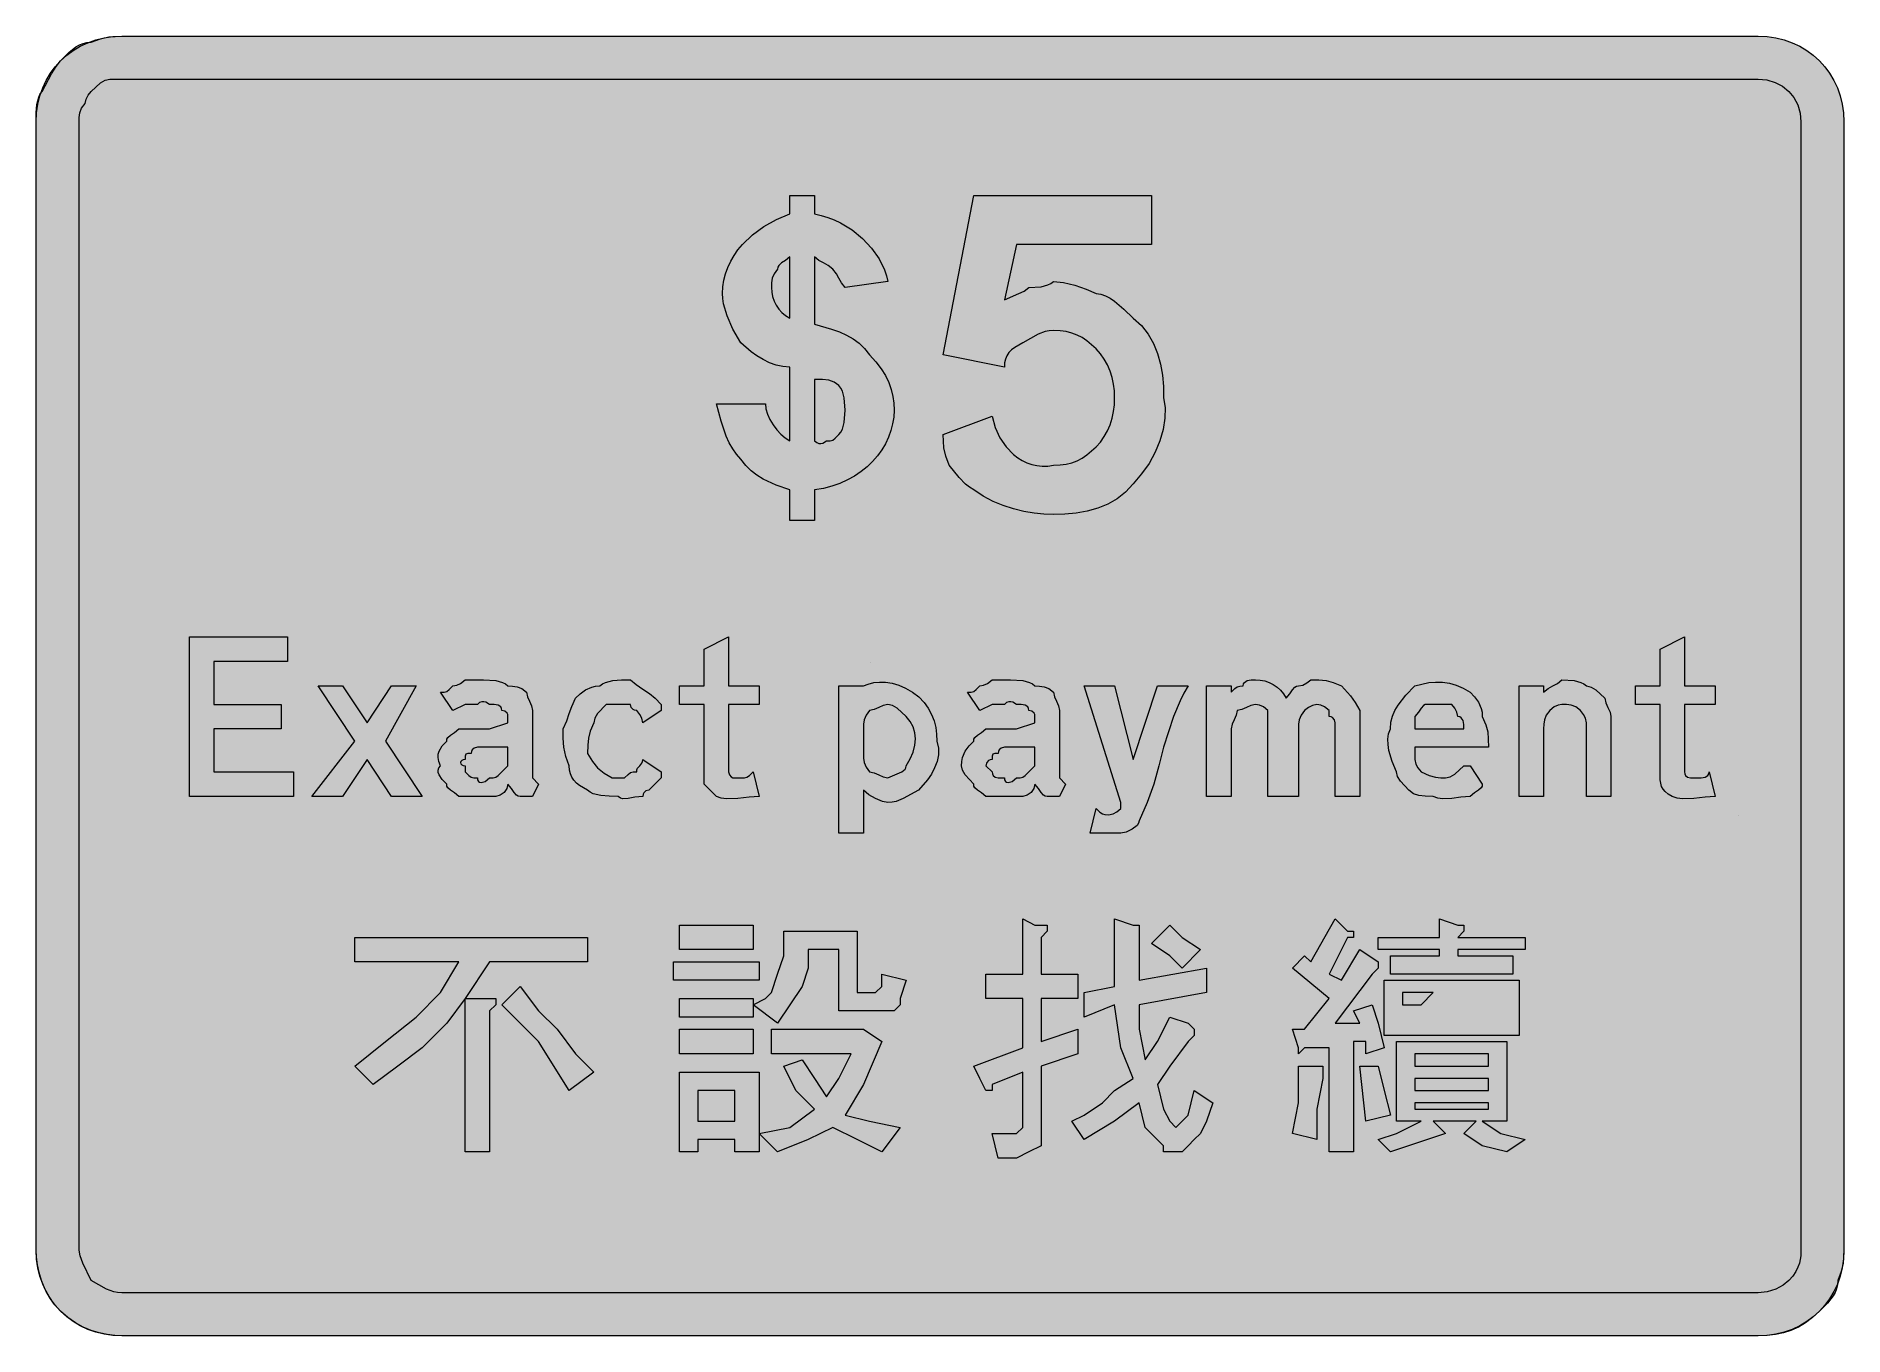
# Model space of a CAD drawing. Header units: metres. Extents: x 106 to 460, y 9 to 263.
import ezdxf

# ---------------------------------------------------------------- set-up
doc = ezdxf.new("R2010")
doc.units = ezdxf.units.M
for name, color, linetype, true_color in [('FILL_BLUE_0000FF', 7, 'Continuous', 0x0000ff), ('FILL_WHITE_FFFFFF', 7, 'Continuous', 0xffffff), ('STROKE_BLUE_0000FF', 7, 'Continuous', 0x0000ff), ('STROKE_WHITE_FFFFFF', 7, 'Continuous', 0xffffff)]:
    doc.layers.add(name, color=color, linetype=linetype, true_color=true_color)

msp = doc.modelspace()

# ---------------------------------------------------------------- hatches: boundary and pattern name
at = {"layer": 'FILL_BLUE_0000FF', "true_color": 0x0000ff}
h = msp.add_hatch(color=7, dxfattribs=at)
h.dxf.hatch_style = 1
h.paths.add_polyline_path([(444.81, 254.48), (446.41, 254), (447.84, 253.25), (449.07, 252.24), (450.08, 251.01), (450.83, 249.58), (451.31, 247.98), (451.47, 246.24), (451.47, 25.44), (451.43, 24.33), (451.17, 22.89), (450.88, 22.08), (450.46, 21.22), (449.86, 20.34), (449.07, 19.44), (447.96, 18.56), (446.52, 17.79), (444.85, 17.25), (443.07, 17.04), (122.67, 17.04), (121.82, 17.09), (121.06, 17.25), (119.67, 17.79), (116.67, 19.44), (115.02, 22.89), (114.48, 24.33), (114.27, 25.44), (114.27, 246.24), (114.29, 247.14), (114.42, 248.04), (114.78, 248.94), (115.47, 249.84), (115.66, 250.72), (116.07, 251.49), (116.67, 252.24), (118.47, 253.89), (119.37, 254.43), (120.27, 254.64), (122.67, 254.64), (443.07, 254.64), (444.81, 254.48)])
at = {"layer": 'FILL_WHITE_FFFFFF', "true_color": 0xffffff}
h = msp.add_hatch(color=7, dxfattribs=at)
h.dxf.hatch_style = 1
h.paths.add_polyline_path([(444.84, 262.96), (446.55, 262.71), (448.19, 262.31), (449.75, 261.76), (451.22, 261.08), (452.6, 260.26), (453.89, 259.31), (455.07, 258.24), (456.14, 257.06), (457.09, 255.77), (457.91, 254.39), (458.6, 252.92), (459.14, 251.36), (459.54, 249.72), (459.79, 248.01), (459.87, 246.24), (459.87, 25.44), (459.72, 22.89), (459.36, 21.22), (458.67, 19.44), (458.61, 18.59), (458.45, 17.83), (458.16, 17.12), (457.77, 16.44), (456.65, 15.05), (455.07, 13.44), (453.72, 12.2), (452.35, 11.17), (450.96, 10.34), (449.52, 9.69), (448.03, 9.21), (446.46, 8.88), (444.82, 8.7), (443.07, 8.64), (122.67, 8.64), (121.27, 8.7), (119.78, 8.88), (118.24, 9.21), (116.67, 9.69), (115.1, 10.34), (113.56, 11.17), (112.07, 12.2), (110.67, 13.44), (109.43, 14.84), (108.4, 16.33), (107.57, 17.87), (106.92, 19.44), (106.44, 21.01), (106.11, 22.55), (105.93, 24.04), (105.87, 25.44), (105.87, 246.24), (105.89, 248.02), (106.02, 249.69), (106.38, 251.13), (106.67, 251.74), (107.07, 252.24), (108.87, 255.69), (109.77, 257.13), (110.67, 258.24), (112.28, 259.82), (113.67, 260.94), (114.35, 261.33), (115.06, 261.62), (115.82, 261.78), (116.67, 261.84), (118.45, 262.53), (120.12, 262.89), (122.67, 263.04), (443.07, 263.04), (444.84, 262.96)])
h = msp.add_hatch(color=7, dxfattribs=at)
h.dxf.hatch_style = 1
h.paths.add_polyline_path([(249.56, 188.02), (250.17, 186.99), (250.9, 186.01), (251.71, 185.13), (252.57, 184.4), (253.47, 183.84), (253.47, 198.24), (252.12, 198.35), (250.79, 198.65), (249.48, 199.13), (248.22, 199.74), (247.01, 200.47), (245.88, 201.28), (243.87, 203.04), (242.3, 205.72), (241.17, 208.29), (240.5, 210.63), (240.33, 211.69), (240.27, 212.64), (240.34, 213.98), (240.54, 215.28), (240.87, 216.55), (241.32, 217.78), (241.88, 218.97), (242.55, 220.11), (243.31, 221.2), (244.17, 222.24), (246.13, 224.15), (248.37, 225.8), (250.84, 227.18), (253.47, 228.24), (253.47, 231.84), (258.27, 231.84), (258.27, 228.24), (259.61, 227.96), (260.91, 227.57), (262.17, 227.09), (263.39, 226.52), (265.67, 225.12), (267.72, 223.44), (269.48, 221.54), (270.93, 219.47), (272, 217.28), (272.39, 216.16), (272.67, 215.04), (264.27, 213.84), (263.56, 214.74), (263.07, 215.64), (262.58, 216.54), (261.87, 217.44), (260.97, 218.15), (260.07, 218.64), (259.17, 219.13), (258.27, 219.84), (258.27, 206.64), (261.65, 205.7), (263.16, 205.16), (264.57, 204.54), (265.86, 203.8), (267.05, 202.93), (268.11, 201.88), (269.07, 200.64), (270.31, 199.29), (271.34, 197.94), (272.17, 196.59), (272.82, 195.24), (273.3, 193.89), (273.63, 192.54), (273.81, 191.19), (273.87, 189.84), (273.8, 188.49), (273.59, 187.15), (273.25, 185.83), (272.78, 184.53), (272.19, 183.27), (271.47, 182.06), (270.63, 180.89), (269.67, 179.79), (268.6, 178.76), (267.42, 177.8), (266.14, 176.94), (264.76, 176.17), (263.27, 175.51), (261.7, 174.96), (260.03, 174.53), (258.27, 174.24), (258.27, 168.24), (253.47, 168.24), (253.47, 174.24), (250.79, 175.18), (248.22, 176.34), (247.01, 177.08), (245.88, 177.95), (244.82, 179), (243.87, 180.24), (243.02, 181.2), (242.28, 182.27), (241.61, 183.45), (241.02, 184.74), (239.99, 187.67), (239.07, 191.04), (240.27, 191.04), (248.67, 191.04), (248.78, 190.09), (249.08, 189.07), (249.56, 188.02)])
h.paths.add_polyline_path([(251.82, 218.64), (251.28, 218.15), (251.12, 217.84), (251.07, 217.44), (250.38, 216.54), (250.02, 215.64), (249.89, 214.74), (249.87, 213.84), (249.93, 212.94), (250.1, 212.06), (250.38, 211.2), (250.77, 210.39), (251.28, 209.63), (251.9, 208.95), (252.63, 208.34), (253.47, 207.84), (253.47, 219.84), (252.59, 219.13), (251.82, 218.64)], flags=16)
h.paths.add_polyline_path([(258.72, 183.5), (259.15, 183.33), (259.56, 183.31), (259.92, 183.39), (260.67, 183.84), (261.38, 183.86), (261.87, 183.99), (262.36, 184.35), (263.07, 185.04), (263.47, 185.54), (263.76, 186.13), (264.12, 187.44), (264.27, 189.84), (264.12, 192.24), (263.76, 193.55), (263.47, 194.14), (263.07, 194.64), (262.15, 195.33), (261.12, 195.69), (259.86, 195.82), (258.27, 195.84), (258.27, 183.84), (258.72, 183.5)], flags=16)
h = msp.add_hatch(color=7, dxfattribs=at)
h.dxf.hatch_style = 1
h.paths.add_polyline_path([(293.68, 186.46), (294.61, 184.44), (295.81, 182.65), (297.27, 181.14), (298.09, 180.51), (298.95, 179.97), (299.87, 179.53), (300.83, 179.19), (301.84, 178.97), (302.88, 178.86), (303.96, 178.88), (305.07, 179.04), (306.37, 179.1), (307.56, 179.27), (308.68, 179.55), (309.72, 179.94), (310.71, 180.45), (311.65, 181.07), (313.47, 182.64), (314.31, 183.59), (315.05, 184.65), (315.66, 185.78), (316.17, 186.99), (316.56, 188.25), (316.84, 189.56), (317.01, 190.89), (317.07, 192.24), (317.01, 193.59), (316.84, 194.92), (316.56, 196.23), (316.17, 197.49), (315.66, 198.7), (315.05, 199.83), (314.31, 200.89), (313.47, 201.84), (311.65, 203.41), (310.71, 204.03), (309.72, 204.54), (308.68, 204.93), (307.56, 205.22), (306.37, 205.38), (305.07, 205.44), (304.22, 205.39), (303.46, 205.23), (302.07, 204.69), (299.07, 203.04), (297.5, 202.12), (296.88, 201.63), (296.37, 201.09), (295.98, 200.5), (295.7, 199.83), (295.53, 199.09), (295.47, 198.24), (283.47, 200.64), (289.47, 231.84), (324.27, 231.84), (324.27, 222.24), (297.87, 222.24), (295.47, 211.44), (298.32, 212.64), (299.35, 213.13), (300.27, 213.84), (302.67, 213.99), (303.98, 214.35), (304.57, 214.64), (305.07, 215.04), (307.06, 214.83), (309.27, 214.29), (311.48, 213.52), (313.47, 212.64), (314.37, 212.53), (315.27, 212.23), (316.17, 211.75), (317.07, 211.14), (318.87, 209.6), (320.67, 207.84), (322.31, 206.38), (323.63, 204.73), (324.68, 202.9), (325.47, 200.94), (326.04, 198.86), (326.41, 196.7), (326.61, 194.49), (326.67, 192.24), (326.95, 190.34), (326.91, 188.26), (326.56, 186.08), (325.92, 183.84), (324.99, 181.6), (323.8, 179.42), (322.36, 177.34), (320.67, 175.44), (319.21, 173.8), (317.56, 172.48), (315.73, 171.43), (313.77, 170.64), (311.69, 170.07), (309.53, 169.7), (307.32, 169.5), (305.07, 169.44), (303.22, 169.5), (301.28, 169.68), (299.29, 170.01), (297.27, 170.49), (295.25, 171.14), (293.26, 171.97), (291.32, 173), (289.47, 174.24), (288.62, 174.74), (287.88, 175.33), (286.62, 176.64), (284.67, 179.04), (283.98, 180.82), (283.62, 182.49), (283.47, 185.04), (293.07, 188.64), (293.68, 186.46)])
h = msp.add_hatch(color=7, dxfattribs=at)
h.dxf.hatch_style = 1
h.paths.add_polyline_path([(135.87, 145.44), (155.07, 145.44), (155.07, 140.64), (140.67, 140.64), (140.67, 132.24), (153.87, 132.24), (153.87, 127.44), (140.67, 127.44), (140.67, 119.04), (156.27, 119.04), (156.27, 114.24), (135.87, 114.24), (135.87, 145.44)])
h = msp.add_hatch(color=7, dxfattribs=at)
h.dxf.hatch_style = 1
h.paths.add_polyline_path([(241.62, 118.44), (241.98, 118.03), (242.27, 117.89), (242.67, 117.84), (243.87, 117.84), (244.58, 117.86), (245.07, 117.99), (245.56, 118.35), (246.27, 119.04), (247.47, 114.24), (245.48, 114.07), (243.27, 113.79), (241.06, 113.73), (240.02, 113.9), (239.07, 114.24), (236.67, 116.64), (236.67, 119.04), (236.67, 132.24), (231.87, 132.24), (231.87, 135.84), (236.67, 135.84), (236.67, 143.04), (241.47, 145.44), (241.47, 135.84), (247.47, 135.84), (247.47, 132.24), (241.47, 132.24), (241.47, 119.04), (241.62, 118.44)])
h = msp.add_hatch(color=7, dxfattribs=at)
h.dxf.hatch_style = 1
h.paths.add_polyline_path([(434.67, 114.24), (432.68, 114.07), (430.47, 113.79), (428.26, 113.73), (427.22, 113.9), (426.27, 114.24), (425.48, 114.69), (424.88, 115.16), (424.46, 115.65), (424.17, 116.19), (423.91, 117.45), (423.87, 119.04), (423.87, 132.24), (419.07, 132.24), (419.07, 135.84), (423.87, 135.84), (423.87, 143.04), (428.67, 145.44), (428.67, 135.84), (434.67, 135.84), (434.67, 132.24), (428.67, 132.24), (428.67, 119.04), (428.72, 118.64), (428.86, 118.35), (429.27, 117.99), (429.87, 117.84), (431.07, 117.84), (431.95, 117.86), (432.72, 117.99), (433.26, 118.35), (433.42, 118.64), (433.47, 119.04), (434.67, 114.24)])
h = msp.add_hatch(color=7, dxfattribs=at)
h.dxf.hatch_style = 1
h.paths.add_polyline_path([(170.67, 121.44), (165.87, 114.24), (159.87, 114.24), (168.27, 125.04), (161.07, 135.84), (165.87, 135.84), (170.67, 128.64), (175.47, 135.84), (180.27, 135.84), (174.27, 125.04), (181.47, 114.24), (175.47, 114.24), (170.67, 121.44)])
h = msp.add_hatch(color=7, dxfattribs=at)
h.dxf.hatch_style = 1
h.paths.add_polyline_path([(185.78, 134.66), (186.27, 134.79), (186.76, 135.15), (187.47, 135.84), (188.22, 135.99), (188.99, 136.35), (189.87, 137.04), (193.47, 137.04), (195.87, 136.89), (197.18, 136.53), (197.77, 136.24), (198.27, 135.84), (199.17, 135.82), (200.07, 135.69), (200.97, 135.33), (201.87, 134.64), (202.06, 133.74), (202.47, 132.84), (202.88, 131.94), (203.07, 131.04), (203.07, 126.24), (203.07, 119.04), (203.07, 117.84), (204.27, 116.64), (203.07, 114.24), (200.67, 114.24), (200.27, 114.29), (199.96, 114.45), (199.47, 114.99), (198.98, 115.76), (198.27, 116.64), (198.06, 115.76), (197.52, 114.99), (196.75, 114.45), (195.87, 114.24), (192.27, 114.24), (188.67, 114.24), (187.79, 114.95), (187.02, 115.44), (186.48, 115.93), (186.32, 116.24), (186.27, 116.64), (185.41, 117.54), (184.77, 118.44), (184.61, 118.89), (184.58, 119.34), (184.73, 119.79), (185.07, 120.24), (184.73, 121.09), (184.58, 121.83), (184.61, 122.5), (184.77, 123.09), (185.41, 124.12), (186.27, 125.04), (186.32, 125.44), (186.48, 125.75), (187.02, 126.24), (187.79, 126.73), (188.67, 127.44), (192.27, 127.44), (194.67, 127.44), (198.27, 128.64), (198.27, 129.84), (198.22, 130.24), (198.08, 130.53), (197.67, 130.89), (197.07, 131.04), (197.02, 131.44), (196.86, 131.73), (196.32, 132.09), (195.55, 132.22), (194.67, 132.24), (193.92, 132.69), (193.56, 132.77), (193.15, 132.75), (192.72, 132.58), (192.27, 132.24), (191.07, 132.24), (189.87, 132.24), (187.47, 131.04), (185.07, 134.64), (185.78, 134.66)])
h.paths.add_polyline_path([(192.48, 117.16), (192.71, 117), (193.02, 116.94), (193.79, 117.16), (194.67, 117.84), (195.38, 117.86), (195.87, 117.99), (196.36, 118.35), (197.07, 119.04), (198.27, 120.24), (198.27, 123.84), (195.87, 123.84), (192.27, 123.84), (191.67, 123.69), (191.26, 123.33), (191.12, 123.04), (191.07, 122.64), (190.38, 122.62), (190.02, 122.49), (189.89, 122.13), (189.87, 121.44), (189.48, 121.39), (189.2, 121.25), (189.03, 121.06), (188.97, 120.84), (189.03, 120.62), (189.2, 120.43), (189.48, 120.29), (189.87, 120.24), (189.87, 119.04), (190.58, 118.35), (191.07, 117.99), (191.56, 117.86), (192.27, 117.84), (192.32, 117.45), (192.48, 117.16)], flags=16)
h = msp.add_hatch(color=7, dxfattribs=at)
h.dxf.hatch_style = 1
h.paths.add_polyline_path([(221.07, 117.84), (221.78, 118.53), (222.27, 118.89), (222.76, 119.02), (223.47, 119.04), (223.52, 119.44), (223.66, 119.75), (224.07, 120.24), (224.48, 120.73), (224.62, 121.04), (224.67, 121.44), (228.27, 119.04), (228.27, 117.84), (225.87, 115.44), (225.27, 115.29), (224.86, 114.93), (224.72, 114.64), (224.67, 114.24), (223.08, 114.07), (221.82, 113.79), (220.79, 113.73), (220.32, 113.9), (219.87, 114.24), (218.09, 114.26), (216.42, 114.39), (214.98, 114.75), (214.37, 115.04), (213.87, 115.44), (212.3, 116.36), (211.68, 116.85), (211.17, 117.39), (210.78, 117.98), (210.5, 118.65), (210.33, 119.39), (210.27, 120.24), (209.58, 122.04), (209.22, 123.84), (209.09, 125.64), (209.07, 127.44), (209.78, 129.05), (210.27, 130.44), (210.76, 131.83), (211.47, 133.44), (212.39, 134.32), (213.42, 135.09), (214.68, 135.63), (215.42, 135.79), (216.27, 135.84), (216.77, 136.24), (217.38, 136.53), (218.82, 136.89), (220.49, 137.02), (222.27, 137.04), (223.36, 136.14), (224.67, 135.24), (225.98, 134.34), (227.07, 133.44), (228.27, 132.24), (228.27, 131.04), (224.67, 128.64), (224.48, 129.52), (224.07, 130.29), (223.47, 131.04), (223.07, 131.09), (222.78, 131.23), (222.42, 131.64), (222.27, 132.24), (217.47, 132.24), (215.82, 130.44), (215.28, 129.54), (215.07, 128.64), (214.38, 127.03), (214.02, 125.64), (213.89, 124.25), (213.87, 122.64), (214.79, 121.05), (215.82, 119.79), (217.08, 118.76), (218.67, 117.84), (221.07, 117.84)])
h = msp.add_hatch(color=7, dxfattribs=at)
h.dxf.hatch_style = 1
h.paths.add_polyline_path([(271.01, 136.62), (272.22, 136.59), (273.48, 136.39), (274.79, 136.01), (276.12, 135.43), (277.47, 134.64), (278.71, 133.69), (279.74, 132.63), (280.57, 131.5), (281.22, 130.29), (281.7, 129.03), (282.03, 127.72), (282.21, 126.39), (282.27, 125.04), (282.56, 123.69), (282.55, 122.36), (282.29, 121.05), (281.82, 119.79), (281.18, 118.58), (280.41, 117.45), (278.67, 115.44), (275.67, 113.79), (274.28, 113.25), (273.52, 113.09), (272.67, 113.04), (271.58, 113.25), (270.27, 113.79), (268.96, 114.56), (267.87, 115.44), (267.87, 114.24), (267.87, 107.04), (263.07, 107.04), (263.07, 135.84), (267.87, 135.84), (268.82, 136.23), (269.88, 136.5), (271.01, 136.62)])
h.paths.add_polyline_path([(268.02, 129.24), (267.89, 128.34), (267.87, 127.44), (267.87, 123.84), (267.87, 122.64), (267.89, 121.74), (268.02, 120.84), (268.38, 119.94), (269.07, 119.04), (269.97, 118.85), (270.87, 118.44), (271.77, 118.03), (272.67, 117.84), (275.37, 119.04), (276.05, 119.53), (276.21, 119.84), (276.27, 120.24), (277.06, 121.59), (277.62, 122.92), (277.96, 124.23), (278.07, 125.49), (277.96, 126.7), (277.62, 127.83), (277.06, 128.89), (276.27, 129.84), (274.47, 131.49), (273.57, 132.03), (272.67, 132.24), (271.77, 132.05), (270.87, 131.64), (269.97, 131.23), (269.07, 131.04), (268.38, 130.14), (268.02, 129.24)], flags=16)
h = msp.add_hatch(color=7, dxfattribs=at)
h.dxf.hatch_style = 1
h.paths.add_polyline_path([(289.47, 134.79), (289.96, 135.15), (290.67, 135.84), (291.42, 135.99), (292.19, 136.35), (293.07, 137.04), (296.67, 137.04), (299.07, 136.89), (300.38, 136.53), (300.97, 136.24), (301.47, 135.84), (302.37, 135.82), (303.27, 135.69), (304.17, 135.33), (305.07, 134.64), (305.26, 133.74), (305.67, 132.84), (306.08, 131.94), (306.27, 131.04), (306.27, 126.24), (306.27, 119.04), (306.27, 117.84), (307.47, 116.64), (306.27, 114.24), (303.87, 114.24), (303.47, 114.29), (303.16, 114.45), (302.67, 114.99), (302.18, 115.76), (301.47, 116.64), (301.26, 115.76), (300.72, 114.99), (299.95, 114.45), (299.07, 114.24), (295.47, 114.24), (291.87, 114.24), (290.99, 114.95), (290.22, 115.44), (289.68, 115.93), (289.52, 116.24), (289.47, 116.64), (287.82, 118.44), (287.28, 119.34), (287.07, 120.24), (287.12, 121.09), (287.28, 121.83), (287.82, 123.09), (288.59, 124.12), (289.47, 125.04), (289.52, 125.44), (289.68, 125.75), (290.22, 126.24), (290.99, 126.73), (291.87, 127.44), (295.47, 127.44), (297.87, 127.44), (301.47, 128.64), (301.47, 129.84), (301.42, 130.24), (301.28, 130.53), (300.87, 130.89), (300.27, 131.04), (300.22, 131.44), (300.06, 131.73), (299.52, 132.09), (298.75, 132.22), (297.87, 132.24), (297.12, 132.69), (296.76, 132.77), (296.35, 132.75), (295.92, 132.58), (295.47, 132.24), (293.07, 132.24), (290.67, 131.04), (288.27, 134.64), (288.98, 134.66), (289.47, 134.79)])
h.paths.add_polyline_path([(295.68, 117.16), (295.91, 117), (296.22, 116.94), (296.99, 117.16), (297.87, 117.84), (298.58, 117.86), (299.07, 117.99), (299.56, 118.35), (300.27, 119.04), (301.47, 120.24), (301.47, 123.84), (299.07, 123.84), (295.47, 123.84), (294.87, 123.69), (294.46, 123.33), (294.32, 123.04), (294.27, 122.64), (293.58, 122.62), (293.22, 122.49), (293.09, 122.13), (293.07, 121.44), (292.67, 121.39), (292.38, 121.25), (292.02, 120.84), (291.87, 120.24), (293.07, 119.04), (293.12, 118.64), (293.26, 118.35), (293.67, 117.99), (294.27, 117.84), (295.47, 117.84), (295.52, 117.45), (295.68, 117.16)], flags=16)
h = msp.add_hatch(color=7, dxfattribs=at)
h.dxf.hatch_style = 1
h.paths.add_polyline_path([(318.27, 113.04), (311.07, 135.84), (317.07, 135.84), (320.67, 121.44), (325.47, 135.84), (331.47, 135.84), (330.62, 134.44), (329.88, 132.95), (328.62, 129.84), (326.67, 123.84), (325.75, 120.24), (324.72, 116.64), (323.46, 113.04), (321.87, 109.44), (321.76, 108.99), (321.48, 108.56), (320.52, 107.79), (319.34, 107.25), (318.27, 107.04), (314.67, 107.04), (312.27, 107.04), (313.47, 111.84), (314.18, 111.15), (314.67, 110.79), (315.16, 110.66), (315.87, 110.64), (316.75, 110.83), (317.52, 111.24), (318.27, 111.84), (318.27, 113.04)])
h = msp.add_hatch(color=7, dxfattribs=at)
h.dxf.hatch_style = 1
h.paths.add_polyline_path([(339.87, 134.64), (340.58, 135.33), (341.07, 135.69), (341.56, 135.82), (342.27, 135.84), (342.32, 136.24), (342.48, 136.53), (343.02, 136.89), (343.79, 137.02), (344.67, 137.04), (345.57, 136.98), (346.45, 136.82), (347.31, 136.53), (348.12, 136.14), (348.88, 135.63), (349.56, 135.02), (350.17, 134.28), (350.67, 133.44), (351.38, 134.32), (351.87, 135.09), (352.36, 135.63), (352.67, 135.79), (353.07, 135.84), (353.95, 136.03), (354.72, 136.44), (355.47, 137.04), (357.08, 137.02), (358.47, 136.89), (359.86, 136.53), (361.47, 135.84), (363.27, 133.89), (364.17, 132.63), (365.07, 131.04), (365.07, 129.84), (365.07, 114.24), (360.27, 114.24), (360.27, 128.64), (360.12, 129.24), (359.76, 129.65), (359.47, 129.79), (359.07, 129.84), (359.07, 131.04), (358.19, 131.73), (357.42, 132.09), (356.67, 132.24), (355.79, 132.05), (355.02, 131.64), (354.27, 131.04), (353.58, 130.14), (353.22, 129.24), (353.09, 128.34), (353.07, 127.44), (353.07, 114.24), (347.07, 114.24), (347.07, 128.64), (347.07, 129.84), (347.07, 131.04), (346.19, 131.73), (345.42, 132.09), (344.67, 132.24), (343.77, 132.05), (342.87, 131.64), (341.97, 131.23), (341.07, 131.04), (340.88, 130.14), (340.47, 129.24), (340.06, 128.34), (339.87, 127.44), (339.87, 114.24), (335.07, 114.24), (335.07, 135.84), (339.87, 135.84), (339.87, 134.64)])
h = msp.add_hatch(color=7, dxfattribs=at)
h.dxf.hatch_style = 1
h.paths.add_polyline_path([(376.62, 114.39), (375.59, 114.75), (374.67, 115.44), (373.02, 117.24), (372.48, 118.14), (372.27, 119.04), (371.41, 121.03), (370.77, 123.24), (370.61, 124.36), (370.58, 125.45), (370.73, 126.49), (371.07, 127.44), (371.18, 128.74), (371.48, 129.93), (371.96, 131.05), (372.57, 132.09), (374.11, 134.02), (375.87, 135.84), (377.22, 136.23), (378.57, 136.5), (379.92, 136.62), (381.27, 136.59), (382.62, 136.39), (383.97, 136.01), (385.32, 135.43), (386.67, 134.64), (387.55, 133.72), (388.32, 132.69), (388.86, 131.43), (389.02, 130.69), (389.07, 129.84), (389.76, 128.23), (390.12, 126.84), (390.25, 125.45), (390.27, 123.84), (375.87, 123.84), (375.87, 121.44), (376.06, 120.56), (376.47, 119.79), (377.07, 119.04), (378.66, 118.35), (379.92, 117.99), (380.95, 117.86), (381.87, 117.84), (382.77, 118.05), (383.67, 118.59), (385.47, 120.24), (386.67, 120.24), (389.07, 116.64), (389.02, 116.24), (388.86, 115.93), (388.32, 115.44), (387.55, 114.95), (386.67, 114.24), (384.87, 114.07), (383.07, 113.79), (381.27, 113.73), (380.37, 113.9), (379.47, 114.24), (377.88, 114.26), (376.62, 114.39)])
h.paths.add_polyline_path([(385.45, 128.32), (385.32, 129.09), (384.96, 129.63), (384.67, 129.79), (384.27, 129.84), (384.08, 130.72), (383.67, 131.49), (383.07, 132.24), (378.27, 132.24), (377.87, 132.19), (377.56, 132.03), (377.07, 131.49), (376.58, 130.72), (375.87, 129.84), (375.87, 127.44), (385.47, 127.44), (385.45, 128.32)], flags=16)
h = msp.add_hatch(color=7, dxfattribs=at)
h.dxf.hatch_style = 1
h.paths.add_polyline_path([(403.92, 132.09), (403.15, 131.73), (402.27, 131.04), (401.58, 130.14), (401.22, 129.24), (401.09, 128.34), (401.07, 127.44), (401.07, 114.24), (396.27, 114.24), (396.27, 135.84), (401.07, 135.84), (401.07, 134.64), (401.97, 135.35), (402.87, 135.84), (403.77, 136.33), (404.67, 137.04), (407.07, 136.89), (408.38, 136.53), (408.97, 136.24), (409.47, 135.84), (410.37, 135.63), (411.27, 135.09), (413.07, 133.44), (413.26, 132.54), (413.67, 131.64), (414.08, 130.74), (414.27, 129.84), (414.27, 114.24), (409.47, 114.24), (409.47, 128.64), (409.28, 129.52), (408.87, 130.29), (408.27, 131.04), (407.37, 131.73), (406.47, 132.09), (405.57, 132.22), (404.67, 132.24), (403.92, 132.09)])
h = msp.add_hatch(color=7, dxfattribs=at)
h.dxf.hatch_style = 1
h.paths.add_polyline_path([(246.27, 89.04), (246.27, 84.24), (231.87, 84.24), (231.87, 89.04), (246.27, 89.04)])
h = msp.add_hatch(color=7, dxfattribs=at)
h.dxf.hatch_style = 1
h.paths.add_polyline_path([(299.07, 79.44), (299.07, 90.24), (301.47, 89.04), (303.87, 89.04), (303.87, 87.84), (302.67, 86.64), (302.67, 79.44), (309.87, 79.44), (309.87, 74.64), (302.67, 74.64), (302.67, 66.24), (309.87, 68.64), (309.87, 63.84), (302.67, 61.44), (302.67, 49.44), (302.67, 47.04), (302.67, 45.84), (300.27, 44.64), (297.87, 43.44), (294.27, 43.44), (293.07, 48.24), (295.47, 48.24), (296.67, 48.24), (297.87, 48.24), (299.07, 49.44), (299.07, 51.84), (299.07, 60.24), (293.07, 57.84), (293.07, 56.64), (291.87, 56.64), (290.67, 59.04), (289.47, 61.44), (299.07, 65.04), (299.07, 74.64), (291.87, 74.64), (291.87, 79.44), (299.07, 79.44)])
h = msp.add_hatch(color=7, dxfattribs=at)
h.dxf.hatch_style = 1
h.paths.add_polyline_path([(317.07, 77.04), (317.07, 90.24), (320.67, 89.04), (321.87, 89.04), (321.87, 87.84), (321.87, 86.64), (321.87, 78.24), (335.07, 80.64), (335.07, 75.84), (321.87, 73.44), (321.87, 68.64), (323.07, 62.64), (325.47, 66.24), (327.87, 71.04), (331.47, 69.84), (332.67, 68.64), (332.67, 67.44), (331.47, 66.24), (327.87, 61.44), (325.47, 57.84), (326.67, 53.04), (327.87, 50.64), (329.07, 49.44), (330.27, 50.64), (331.47, 51.84), (332.67, 56.64), (336.27, 54.24), (335.07, 50.64), (333.87, 48.24), (332.67, 47.04), (331.47, 45.84), (330.27, 44.64), (329.07, 44.64), (327.87, 44.64), (326.67, 44.64), (326.67, 45.84), (323.07, 49.44), (321.87, 54.24), (317.07, 50.64), (311.07, 47.04), (308.67, 50.64), (311.07, 51.84), (314.67, 54.24), (317.07, 56.64), (320.67, 59.04), (318.27, 65.04), (317.07, 73.44), (311.07, 71.04), (311.07, 75.84), (317.07, 77.04)])
h = msp.add_hatch(color=7, dxfattribs=at)
h.dxf.hatch_style = 1
h.paths.add_polyline_path([(327.87, 83.04), (324.27, 85.44), (327.87, 89.04), (330.27, 86.64), (333.87, 84.24), (330.27, 80.64), (327.87, 83.04)])
h = msp.add_hatch(color=7, dxfattribs=at)
h.dxf.hatch_style = 1
h.paths.add_polyline_path([(355.47, 81.84), (360.27, 90.24), (362.67, 87.84), (363.87, 87.84), (363.87, 86.64), (362.67, 86.64), (359.07, 79.44), (361.47, 78.24), (365.07, 84.24), (368.67, 81.84), (368.67, 80.64), (367.47, 79.44), (360.27, 69.84), (365.07, 69.84), (363.87, 72.24), (367.47, 73.44), (368.67, 69.84), (369.87, 65.04), (366.27, 63.84), (366.27, 66.24), (363.87, 66.24), (363.87, 44.64), (359.07, 44.64), (359.07, 65.04), (354.27, 65.04), (353.07, 63.84), (353.07, 65.04), (351.87, 68.64), (354.27, 68.64), (359.07, 74.64), (351.87, 80.64), (354.27, 83.04), (355.47, 81.84)])
h = msp.add_hatch(color=7, dxfattribs=at)
h.dxf.hatch_style = 1
h.paths.add_polyline_path([(380.67, 86.64), (380.67, 90.24), (384.27, 89.04), (385.47, 89.04), (385.47, 87.84), (384.27, 86.64), (397.47, 86.64), (397.47, 84.24), (384.27, 84.24), (384.27, 83.04), (395.07, 83.04), (395.07, 79.44), (371.07, 79.44), (371.07, 83.04), (380.67, 83.04), (380.67, 84.24), (368.67, 84.24), (368.67, 86.64), (380.67, 86.64)])
h = msp.add_hatch(color=7, dxfattribs=at)
h.dxf.hatch_style = 1
h.paths.add_polyline_path([(176.67, 61.44), (171.87, 57.84), (168.27, 61.44), (174.27, 66.24), (180.27, 71.04), (185.07, 75.84), (188.67, 81.84), (168.27, 81.84), (168.27, 86.64), (213.87, 86.64), (213.87, 81.84), (194.67, 81.84), (189.87, 74.64), (186.27, 69.84), (181.47, 65.04), (176.67, 61.44)])
h = msp.add_hatch(color=7, dxfattribs=at)
h.dxf.hatch_style = 1
h.paths.add_polyline_path([(266.67, 87.84), (266.67, 77.04), (266.67, 75.84), (267.87, 75.84), (269.07, 75.84), (270.27, 75.84), (271.47, 77.04), (271.47, 79.44), (276.27, 78.24), (275.07, 74.64), (275.07, 73.44), (273.87, 72.24), (272.67, 72.24), (271.47, 72.24), (266.67, 72.24), (264.27, 72.24), (263.07, 72.24), (263.07, 73.44), (263.07, 75.84), (263.07, 84.24), (257.07, 84.24), (257.07, 80.64), (255.87, 77.04), (253.47, 73.44), (251.07, 69.84), (246.27, 73.44), (248.67, 74.64), (249.87, 75.84), (251.07, 79.44), (252.27, 83.04), (252.27, 87.84), (266.67, 87.84)])
h = msp.add_hatch(color=7, dxfattribs=at)
h.dxf.hatch_style = 1
h.paths.add_polyline_path([(247.47, 81.84), (247.47, 78.24), (230.67, 78.24), (230.67, 81.84), (247.47, 81.84)])
h = msp.add_hatch(color=7, dxfattribs=at)
h.dxf.hatch_style = 1
h.paths.add_polyline_path([(396.27, 67.44), (369.87, 67.44), (369.87, 78.24), (396.27, 78.24), (396.27, 67.44)])
h.paths.add_polyline_path([(379.47, 75.84), (373.47, 75.84), (373.47, 73.44), (377.07, 73.44), (379.47, 75.84)], flags=16)
h = msp.add_hatch(color=7, dxfattribs=at)
h.dxf.hatch_style = 1
h.paths.add_polyline_path([(195.87, 74.64), (195.87, 73.44), (194.67, 72.24), (194.67, 44.64), (189.87, 44.64), (189.87, 74.64), (193.47, 74.64), (194.67, 74.64), (195.87, 74.64)])
h = msp.add_hatch(color=7, dxfattribs=at)
h.dxf.hatch_style = 1
h.paths.add_polyline_path([(204.27, 66.24), (197.07, 73.44), (200.67, 77.04), (204.27, 72.24), (207.87, 68.64), (211.47, 63.84), (215.07, 60.24), (210.27, 56.64), (204.27, 66.24)])
h = msp.add_hatch(color=7, dxfattribs=at)
h.dxf.hatch_style = 1
h.paths.add_polyline_path([(246.27, 74.64), (246.27, 71.04), (231.87, 71.04), (231.87, 74.64), (246.27, 74.64)])
h = msp.add_hatch(color=7, dxfattribs=at)
h.dxf.hatch_style = 1
h.paths.add_polyline_path([(246.27, 68.64), (246.27, 63.84), (231.87, 63.84), (231.87, 68.64), (246.27, 68.64)])
h = msp.add_hatch(color=7, dxfattribs=at)
h.dxf.hatch_style = 1
h.paths.add_polyline_path([(267.87, 68.64), (271.47, 66.24), (267.87, 57.84), (264.27, 51.84), (269.07, 50.64), (275.07, 49.44), (271.47, 44.64), (266.67, 47.04), (261.87, 49.44), (257.07, 47.04), (251.07, 44.64), (247.47, 48.24), (253.47, 49.44), (258.27, 53.04), (254.67, 56.64), (252.27, 61.44), (255.87, 62.64), (258.27, 59.04), (260.67, 55.44), (263.07, 59.04), (265.47, 63.84), (249.87, 63.84), (249.87, 68.64), (267.87, 68.64)])
h = msp.add_hatch(color=7, dxfattribs=at)
h.dxf.hatch_style = 1
h.paths.add_polyline_path([(392.67, 48.24), (397.47, 47.04), (393.87, 44.64), (389.07, 45.84), (385.47, 48.24), (387.87, 50.64), (379.47, 50.64), (381.87, 48.24), (371.07, 44.64), (368.67, 47.04), (372.27, 48.24), (377.07, 50.64), (372.27, 50.64), (372.27, 66.24), (393.87, 66.24), (393.87, 50.64), (389.07, 50.64), (392.67, 48.24)])
h.paths.add_polyline_path([(375.87, 61.44), (390.27, 61.44), (390.27, 63.84), (375.87, 63.84), (375.87, 61.44)], flags=16)
h.paths.add_polyline_path([(375.87, 54.24), (375.87, 53.04), (390.27, 53.04), (390.27, 54.24), (375.87, 54.24)], flags=16)
h.paths.add_polyline_path([(390.27, 59.04), (375.87, 59.04), (375.87, 56.64), (390.27, 56.64), (390.27, 59.04)], flags=16)
h = msp.add_hatch(color=7, dxfattribs=at)
h.dxf.hatch_style = 1
h.paths.add_polyline_path([(242.67, 44.64), (242.67, 47.04), (235.47, 47.04), (235.47, 44.64), (231.87, 44.64), (231.87, 60.24), (247.47, 60.24), (247.47, 44.64), (242.67, 44.64)])
h.paths.add_polyline_path([(242.67, 56.64), (235.47, 56.64), (235.47, 50.64), (242.67, 50.64), (242.67, 56.64)], flags=16)
h = msp.add_hatch(color=7, dxfattribs=at)
h.dxf.hatch_style = 1
h.paths.add_polyline_path([(353.07, 54.24), (353.07, 61.44), (357.87, 61.44), (357.87, 60.24), (357.87, 59.04), (356.67, 53.04), (356.67, 47.04), (351.87, 48.24), (353.07, 54.24)])
h = msp.add_hatch(color=7, dxfattribs=at)
h.dxf.hatch_style = 1
h.paths.add_polyline_path([(369.87, 56.64), (371.07, 51.84), (366.27, 50.64), (365.07, 61.44), (368.67, 61.44), (369.87, 56.64)])

# ---------------------------------------------------------------- linework, layer by layer
at = {"layer": 'FILL_BLUE_0000FF', "lineweight": 0, "true_color": 0x0000ff}
msp.add_lwpolyline([(444.81, 254.48), (446.41, 254), (447.84, 253.25), (449.07, 252.24), (450.08, 251.01), (450.83, 249.58), (451.31, 247.98), (451.47, 246.24), (451.47, 25.44), (451.43, 24.33), (451.17, 22.89), (450.88, 22.08), (450.46, 21.22), (449.86, 20.34), (449.07, 19.44), (447.96, 18.56), (446.52, 17.79), (444.85, 17.25), (443.07, 17.04), (122.67, 17.04), (121.82, 17.09), (121.06, 17.25), (119.67, 17.79), (116.67, 19.44), (115.02, 22.89), (114.48, 24.33), (114.27, 25.44), (114.27, 246.24), (114.29, 247.14), (114.42, 248.04), (114.78, 248.94), (115.47, 249.84), (115.66, 250.72), (116.07, 251.49), (116.67, 252.24), (118.47, 253.89), (119.37, 254.43), (120.27, 254.64), (122.67, 254.64), (443.07, 254.64)], close=True, dxfattribs=at)
at = {"layer": 'FILL_WHITE_FFFFFF', "lineweight": 0, "true_color": 0xffffff}
for points in [[(444.84, 262.96), (446.55, 262.71), (448.19, 262.31), (449.75, 261.76), (451.22, 261.08), (452.6, 260.26), (453.89, 259.31), (455.07, 258.24), (456.14, 257.06), (457.09, 255.77), (457.91, 254.39), (458.6, 252.92), (459.14, 251.36), (459.54, 249.72), (459.79, 248.01), (459.87, 246.24), (459.87, 25.44), (459.72, 22.89), (459.36, 21.22), (458.67, 19.44), (458.61, 18.59), (458.45, 17.83), (458.16, 17.12), (457.77, 16.44), (456.65, 15.05), (455.07, 13.44), (453.72, 12.2), (452.35, 11.17), (450.96, 10.34), (449.52, 9.69), (448.03, 9.21), (446.46, 8.88), (444.82, 8.7), (443.07, 8.64), (122.67, 8.64), (121.27, 8.7), (119.78, 8.88), (118.24, 9.21), (116.67, 9.69), (115.1, 10.34), (113.56, 11.17), (112.07, 12.2), (110.67, 13.44), (109.43, 14.84), (108.4, 16.33), (107.57, 17.87), (106.92, 19.44), (106.44, 21.01), (106.11, 22.55), (105.93, 24.04), (105.87, 25.44), (105.87, 246.24), (105.89, 248.02), (106.02, 249.69), (106.38, 251.13), (106.67, 251.74), (107.07, 252.24), (108.87, 255.69), (109.77, 257.13), (110.67, 258.24), (112.28, 259.82), (113.67, 260.94), (114.35, 261.33), (115.06, 261.62), (115.82, 261.78), (116.67, 261.84), (118.45, 262.53), (120.12, 262.89), (122.67, 263.04), (443.07, 263.04)], [(249.56, 188.02), (250.17, 186.99), (250.9, 186.01), (251.71, 185.13), (252.57, 184.4), (253.47, 183.84), (253.47, 198.24), (252.12, 198.35), (250.79, 198.65), (249.48, 199.13), (248.22, 199.74), (247.01, 200.47), (245.88, 201.28), (243.87, 203.04), (242.3, 205.72), (241.17, 208.29), (240.5, 210.63), (240.33, 211.69), (240.27, 212.64), (240.34, 213.98), (240.54, 215.28), (240.87, 216.55), (241.32, 217.78), (241.88, 218.97), (242.55, 220.11), (243.31, 221.2), (244.17, 222.24), (246.13, 224.15), (248.37, 225.8), (250.84, 227.18), (253.47, 228.24), (253.47, 231.84), (258.27, 231.84), (258.27, 228.24), (259.61, 227.96), (260.91, 227.57), (262.17, 227.09), (263.39, 226.52), (265.67, 225.12), (267.72, 223.44), (269.48, 221.54), (270.93, 219.47), (272, 217.28), (272.39, 216.16), (272.67, 215.04), (264.27, 213.84), (263.56, 214.74), (263.07, 215.64), (262.58, 216.54), (261.87, 217.44), (260.97, 218.15), (260.07, 218.64), (259.17, 219.13), (258.27, 219.84), (258.27, 206.64), (261.65, 205.7), (263.16, 205.16), (264.57, 204.54), (265.86, 203.8), (267.05, 202.93), (268.11, 201.88), (269.07, 200.64), (270.31, 199.29), (271.34, 197.94), (272.17, 196.59), (272.82, 195.24), (273.3, 193.89), (273.63, 192.54), (273.81, 191.19), (273.87, 189.84), (273.8, 188.49), (273.59, 187.15), (273.25, 185.83), (272.78, 184.53), (272.19, 183.27), (271.47, 182.06), (270.63, 180.89), (269.67, 179.79), (268.6, 178.76), (267.42, 177.8), (266.14, 176.94), (264.76, 176.17), (263.27, 175.51), (261.7, 174.96), (260.03, 174.53), (258.27, 174.24), (258.27, 168.24), (253.47, 168.24), (253.47, 174.24), (250.79, 175.18), (248.22, 176.34), (247.01, 177.08), (245.88, 177.95), (244.82, 179), (243.87, 180.24), (243.02, 181.2), (242.28, 182.27), (241.61, 183.45), (241.02, 184.74), (239.99, 187.67), (239.07, 191.04), (240.27, 191.04), (248.67, 191.04), (248.78, 190.09), (249.08, 189.07)], [(293.68, 186.46), (294.61, 184.44), (295.81, 182.65), (297.27, 181.14), (298.09, 180.51), (298.95, 179.97), (299.87, 179.53), (300.83, 179.19), (301.84, 178.97), (302.88, 178.86), (303.96, 178.88), (305.07, 179.04), (306.37, 179.1), (307.56, 179.27), (308.68, 179.55), (309.72, 179.94), (310.71, 180.45), (311.65, 181.07), (313.47, 182.64), (314.31, 183.59), (315.05, 184.65), (315.66, 185.78), (316.17, 186.99), (316.56, 188.25), (316.84, 189.56), (317.01, 190.89), (317.07, 192.24), (317.01, 193.59), (316.84, 194.92), (316.56, 196.23), (316.17, 197.49), (315.66, 198.7), (315.05, 199.83), (314.31, 200.89), (313.47, 201.84), (311.65, 203.41), (310.71, 204.03), (309.72, 204.54), (308.68, 204.93), (307.56, 205.22), (306.37, 205.38), (305.07, 205.44), (304.22, 205.39), (303.46, 205.23), (302.07, 204.69), (299.07, 203.04), (297.5, 202.12), (296.88, 201.63), (296.37, 201.09), (295.98, 200.5), (295.7, 199.83), (295.53, 199.09), (295.47, 198.24), (283.47, 200.64), (289.47, 231.84), (324.27, 231.84), (324.27, 222.24), (297.87, 222.24), (295.47, 211.44), (298.32, 212.64), (299.35, 213.13), (300.27, 213.84), (302.67, 213.99), (303.98, 214.35), (304.57, 214.64), (305.07, 215.04), (307.06, 214.83), (309.27, 214.29), (311.48, 213.52), (313.47, 212.64), (314.37, 212.53), (315.27, 212.23), (316.17, 211.75), (317.07, 211.14), (318.87, 209.6), (320.67, 207.84), (322.31, 206.38), (323.63, 204.73), (324.68, 202.9), (325.47, 200.94), (326.04, 198.86), (326.41, 196.7), (326.61, 194.49), (326.67, 192.24), (326.95, 190.34), (326.91, 188.26), (326.56, 186.08), (325.92, 183.84), (324.99, 181.6), (323.8, 179.42), (322.36, 177.34), (320.67, 175.44), (319.21, 173.8), (317.56, 172.48), (315.73, 171.43), (313.77, 170.64), (311.69, 170.07), (309.53, 169.7), (307.32, 169.5), (305.07, 169.44), (303.22, 169.5), (301.28, 169.68), (299.29, 170.01), (297.27, 170.49), (295.25, 171.14), (293.26, 171.97), (291.32, 173), (289.47, 174.24), (288.62, 174.74), (287.88, 175.33), (286.62, 176.64), (284.67, 179.04), (283.98, 180.82), (283.62, 182.49), (283.47, 185.04), (293.07, 188.64)], [(251.82, 218.64), (251.28, 218.15), (251.12, 217.84), (251.07, 217.44), (250.38, 216.54), (250.02, 215.64), (249.89, 214.74), (249.87, 213.84), (249.93, 212.94), (250.1, 212.06), (250.38, 211.2), (250.77, 210.39), (251.28, 209.63), (251.9, 208.95), (252.63, 208.34), (253.47, 207.84), (253.47, 219.84), (252.59, 219.13)], [(258.72, 183.5), (259.15, 183.33), (259.56, 183.31), (259.92, 183.39), (260.67, 183.84), (261.38, 183.86), (261.87, 183.99), (262.36, 184.35), (263.07, 185.04), (263.47, 185.54), (263.76, 186.13), (264.12, 187.44), (264.27, 189.84), (264.12, 192.24), (263.76, 193.55), (263.47, 194.14), (263.07, 194.64), (262.15, 195.33), (261.12, 195.69), (259.86, 195.82), (258.27, 195.84), (258.27, 183.84)], [(135.87, 145.44), (155.07, 145.44), (155.07, 140.64), (140.67, 140.64), (140.67, 132.24), (153.87, 132.24), (153.87, 127.44), (140.67, 127.44), (140.67, 119.04), (156.27, 119.04), (156.27, 114.24), (135.87, 114.24)], [(241.62, 118.44), (241.98, 118.03), (242.27, 117.89), (242.67, 117.84), (243.87, 117.84), (244.58, 117.86), (245.07, 117.99), (245.56, 118.35), (246.27, 119.04), (247.47, 114.24), (245.48, 114.07), (243.27, 113.79), (241.06, 113.73), (240.02, 113.9), (239.07, 114.24), (236.67, 116.64), (236.67, 119.04), (236.67, 132.24), (231.87, 132.24), (231.87, 135.84), (236.67, 135.84), (236.67, 143.04), (241.47, 145.44), (241.47, 135.84), (247.47, 135.84), (247.47, 132.24), (241.47, 132.24), (241.47, 119.04)], [(434.67, 114.24), (432.68, 114.07), (430.47, 113.79), (428.26, 113.73), (427.22, 113.9), (426.27, 114.24), (425.48, 114.69), (424.88, 115.16), (424.46, 115.65), (424.17, 116.19), (423.91, 117.45), (423.87, 119.04), (423.87, 132.24), (419.07, 132.24), (419.07, 135.84), (423.87, 135.84), (423.87, 143.04), (428.67, 145.44), (428.67, 135.84), (434.67, 135.84), (434.67, 132.24), (428.67, 132.24), (428.67, 119.04), (428.72, 118.64), (428.86, 118.35), (429.27, 117.99), (429.87, 117.84), (431.07, 117.84), (431.95, 117.86), (432.72, 117.99), (433.26, 118.35), (433.42, 118.64), (433.47, 119.04)], [(170.67, 121.44), (165.87, 114.24), (159.87, 114.24), (168.27, 125.04), (161.07, 135.84), (165.87, 135.84), (170.67, 128.64), (175.47, 135.84), (180.27, 135.84), (174.27, 125.04), (181.47, 114.24), (175.47, 114.24)], [(185.78, 134.66), (186.27, 134.79), (186.76, 135.15), (187.47, 135.84), (188.22, 135.99), (188.99, 136.35), (189.87, 137.04), (193.47, 137.04), (195.87, 136.89), (197.18, 136.53), (197.77, 136.24), (198.27, 135.84), (199.17, 135.82), (200.07, 135.69), (200.97, 135.33), (201.87, 134.64), (202.06, 133.74), (202.47, 132.84), (202.88, 131.94), (203.07, 131.04), (203.07, 126.24), (203.07, 119.04), (203.07, 117.84), (204.27, 116.64), (203.07, 114.24), (200.67, 114.24), (200.27, 114.29), (199.96, 114.45), (199.47, 114.99), (198.98, 115.76), (198.27, 116.64), (198.06, 115.76), (197.52, 114.99), (196.75, 114.45), (195.87, 114.24), (192.27, 114.24), (188.67, 114.24), (187.79, 114.95), (187.02, 115.44), (186.48, 115.93), (186.32, 116.24), (186.27, 116.64), (185.41, 117.54), (184.77, 118.44), (184.61, 118.89), (184.58, 119.34), (184.73, 119.79), (185.07, 120.24), (184.73, 121.09), (184.58, 121.83), (184.61, 122.5), (184.77, 123.09), (185.41, 124.12), (186.27, 125.04), (186.32, 125.44), (186.48, 125.75), (187.02, 126.24), (187.79, 126.73), (188.67, 127.44), (192.27, 127.44), (194.67, 127.44), (198.27, 128.64), (198.27, 129.84), (198.22, 130.24), (198.08, 130.53), (197.67, 130.89), (197.07, 131.04), (197.02, 131.44), (196.86, 131.73), (196.32, 132.09), (195.55, 132.22), (194.67, 132.24), (193.92, 132.69), (193.56, 132.77), (193.15, 132.75), (192.72, 132.58), (192.27, 132.24), (191.07, 132.24), (189.87, 132.24), (187.47, 131.04), (185.07, 134.64)], [(221.07, 117.84), (221.78, 118.53), (222.27, 118.89), (222.76, 119.02), (223.47, 119.04), (223.52, 119.44), (223.66, 119.75), (224.07, 120.24), (224.48, 120.73), (224.62, 121.04), (224.67, 121.44), (228.27, 119.04), (228.27, 117.84), (225.87, 115.44), (225.27, 115.29), (224.86, 114.93), (224.72, 114.64), (224.67, 114.24), (223.08, 114.07), (221.82, 113.79), (220.79, 113.73), (220.32, 113.9), (219.87, 114.24), (218.09, 114.26), (216.42, 114.39), (214.98, 114.75), (214.37, 115.04), (213.87, 115.44), (212.3, 116.36), (211.68, 116.85), (211.17, 117.39), (210.78, 117.98), (210.5, 118.65), (210.33, 119.39), (210.27, 120.24), (209.58, 122.04), (209.22, 123.84), (209.09, 125.64), (209.07, 127.44), (209.78, 129.05), (210.27, 130.44), (210.76, 131.83), (211.47, 133.44), (212.39, 134.32), (213.42, 135.09), (214.68, 135.63), (215.42, 135.79), (216.27, 135.84), (216.77, 136.24), (217.38, 136.53), (218.82, 136.89), (220.49, 137.02), (222.27, 137.04), (223.36, 136.14), (224.67, 135.24), (225.98, 134.34), (227.07, 133.44), (228.27, 132.24), (228.27, 131.04), (224.67, 128.64), (224.48, 129.52), (224.07, 130.29), (223.47, 131.04), (223.07, 131.09), (222.78, 131.23), (222.42, 131.64), (222.27, 132.24), (217.47, 132.24), (215.82, 130.44), (215.28, 129.54), (215.07, 128.64), (214.38, 127.03), (214.02, 125.64), (213.89, 124.25), (213.87, 122.64), (214.79, 121.05), (215.82, 119.79), (217.08, 118.76), (218.67, 117.84)], [(271.01, 136.62), (272.22, 136.59), (273.48, 136.39), (274.79, 136.01), (276.12, 135.43), (277.47, 134.64), (278.71, 133.69), (279.74, 132.63), (280.57, 131.5), (281.22, 130.29), (281.7, 129.03), (282.03, 127.72), (282.21, 126.39), (282.27, 125.04), (282.56, 123.69), (282.55, 122.36), (282.29, 121.05), (281.82, 119.79), (281.18, 118.58), (280.41, 117.45), (278.67, 115.44), (275.67, 113.79), (274.28, 113.25), (273.52, 113.09), (272.67, 113.04), (271.58, 113.25), (270.27, 113.79), (268.96, 114.56), (267.87, 115.44), (267.87, 114.24), (267.87, 107.04), (263.07, 107.04), (263.07, 135.84), (267.87, 135.84), (268.82, 136.23), (269.88, 136.5)], [(289.47, 134.79), (289.96, 135.15), (290.67, 135.84), (291.42, 135.99), (292.19, 136.35), (293.07, 137.04), (296.67, 137.04), (299.07, 136.89), (300.38, 136.53), (300.97, 136.24), (301.47, 135.84), (302.37, 135.82), (303.27, 135.69), (304.17, 135.33), (305.07, 134.64), (305.26, 133.74), (305.67, 132.84), (306.08, 131.94), (306.27, 131.04), (306.27, 126.24), (306.27, 119.04), (306.27, 117.84), (307.47, 116.64), (306.27, 114.24), (303.87, 114.24), (303.47, 114.29), (303.16, 114.45), (302.67, 114.99), (302.18, 115.76), (301.47, 116.64), (301.26, 115.76), (300.72, 114.99), (299.95, 114.45), (299.07, 114.24), (295.47, 114.24), (291.87, 114.24), (290.99, 114.95), (290.22, 115.44), (289.68, 115.93), (289.52, 116.24), (289.47, 116.64), (287.82, 118.44), (287.28, 119.34), (287.07, 120.24), (287.12, 121.09), (287.28, 121.83), (287.82, 123.09), (288.59, 124.12), (289.47, 125.04), (289.52, 125.44), (289.68, 125.75), (290.22, 126.24), (290.99, 126.73), (291.87, 127.44), (295.47, 127.44), (297.87, 127.44), (301.47, 128.64), (301.47, 129.84), (301.42, 130.24), (301.28, 130.53), (300.87, 130.89), (300.27, 131.04), (300.22, 131.44), (300.06, 131.73), (299.52, 132.09), (298.75, 132.22), (297.87, 132.24), (297.12, 132.69), (296.76, 132.77), (296.35, 132.75), (295.92, 132.58), (295.47, 132.24), (293.07, 132.24), (290.67, 131.04), (288.27, 134.64), (288.98, 134.66)], [(318.27, 113.04), (311.07, 135.84), (317.07, 135.84), (320.67, 121.44), (325.47, 135.84), (331.47, 135.84), (330.62, 134.44), (329.88, 132.95), (328.62, 129.84), (326.67, 123.84), (325.75, 120.24), (324.72, 116.64), (323.46, 113.04), (321.87, 109.44), (321.76, 108.99), (321.48, 108.56), (320.52, 107.79), (319.34, 107.25), (318.27, 107.04), (314.67, 107.04), (312.27, 107.04), (313.47, 111.84), (314.18, 111.15), (314.67, 110.79), (315.16, 110.66), (315.87, 110.64), (316.75, 110.83), (317.52, 111.24), (318.27, 111.84)], [(339.87, 134.64), (340.58, 135.33), (341.07, 135.69), (341.56, 135.82), (342.27, 135.84), (342.32, 136.24), (342.48, 136.53), (343.02, 136.89), (343.79, 137.02), (344.67, 137.04), (345.57, 136.98), (346.45, 136.82), (347.31, 136.53), (348.12, 136.14), (348.88, 135.63), (349.56, 135.02), (350.17, 134.28), (350.67, 133.44), (351.38, 134.32), (351.87, 135.09), (352.36, 135.63), (352.67, 135.79), (353.07, 135.84), (353.95, 136.03), (354.72, 136.44), (355.47, 137.04), (357.08, 137.02), (358.47, 136.89), (359.86, 136.53), (361.47, 135.84), (363.27, 133.89), (364.17, 132.63), (365.07, 131.04), (365.07, 129.84), (365.07, 114.24), (360.27, 114.24), (360.27, 128.64), (360.12, 129.24), (359.76, 129.65), (359.47, 129.79), (359.07, 129.84), (359.07, 131.04), (358.19, 131.73), (357.42, 132.09), (356.67, 132.24), (355.79, 132.05), (355.02, 131.64), (354.27, 131.04), (353.58, 130.14), (353.22, 129.24), (353.09, 128.34), (353.07, 127.44), (353.07, 114.24), (347.07, 114.24), (347.07, 128.64), (347.07, 129.84), (347.07, 131.04), (346.19, 131.73), (345.42, 132.09), (344.67, 132.24), (343.77, 132.05), (342.87, 131.64), (341.97, 131.23), (341.07, 131.04), (340.88, 130.14), (340.47, 129.24), (340.06, 128.34), (339.87, 127.44), (339.87, 114.24), (335.07, 114.24), (335.07, 135.84), (339.87, 135.84)], [(376.62, 114.39), (375.59, 114.75), (374.67, 115.44), (373.02, 117.24), (372.48, 118.14), (372.27, 119.04), (371.41, 121.03), (370.77, 123.24), (370.61, 124.36), (370.58, 125.45), (370.73, 126.49), (371.07, 127.44), (371.18, 128.74), (371.48, 129.93), (371.96, 131.05), (372.57, 132.09), (374.11, 134.02), (375.87, 135.84), (377.22, 136.23), (378.57, 136.5), (379.92, 136.62), (381.27, 136.59), (382.62, 136.39), (383.97, 136.01), (385.32, 135.43), (386.67, 134.64), (387.55, 133.72), (388.32, 132.69), (388.86, 131.43), (389.02, 130.69), (389.07, 129.84), (389.76, 128.23), (390.12, 126.84), (390.25, 125.45), (390.27, 123.84), (375.87, 123.84), (375.87, 121.44), (376.06, 120.56), (376.47, 119.79), (377.07, 119.04), (378.66, 118.35), (379.92, 117.99), (380.95, 117.86), (381.87, 117.84), (382.77, 118.05), (383.67, 118.59), (385.47, 120.24), (386.67, 120.24), (389.07, 116.64), (389.02, 116.24), (388.86, 115.93), (388.32, 115.44), (387.55, 114.95), (386.67, 114.24), (384.87, 114.07), (383.07, 113.79), (381.27, 113.73), (380.37, 113.9), (379.47, 114.24), (377.88, 114.26)], [(403.92, 132.09), (403.15, 131.73), (402.27, 131.04), (401.58, 130.14), (401.22, 129.24), (401.09, 128.34), (401.07, 127.44), (401.07, 114.24), (396.27, 114.24), (396.27, 135.84), (401.07, 135.84), (401.07, 134.64), (401.97, 135.35), (402.87, 135.84), (403.77, 136.33), (404.67, 137.04), (407.07, 136.89), (408.38, 136.53), (408.97, 136.24), (409.47, 135.84), (410.37, 135.63), (411.27, 135.09), (413.07, 133.44), (413.26, 132.54), (413.67, 131.64), (414.08, 130.74), (414.27, 129.84), (414.27, 114.24), (409.47, 114.24), (409.47, 128.64), (409.28, 129.52), (408.87, 130.29), (408.27, 131.04), (407.37, 131.73), (406.47, 132.09), (405.57, 132.22), (404.67, 132.24)], [(268.02, 129.24), (267.89, 128.34), (267.87, 127.44), (267.87, 123.84), (267.87, 122.64), (267.89, 121.74), (268.02, 120.84), (268.38, 119.94), (269.07, 119.04), (269.97, 118.85), (270.87, 118.44), (271.77, 118.03), (272.67, 117.84), (275.37, 119.04), (276.05, 119.53), (276.21, 119.84), (276.27, 120.24), (277.06, 121.59), (277.62, 122.92), (277.96, 124.23), (278.07, 125.49), (277.96, 126.7), (277.62, 127.83), (277.06, 128.89), (276.27, 129.84), (274.47, 131.49), (273.57, 132.03), (272.67, 132.24), (271.77, 132.05), (270.87, 131.64), (269.97, 131.23), (269.07, 131.04), (268.38, 130.14)], [(385.45, 128.32), (385.32, 129.09), (384.96, 129.63), (384.67, 129.79), (384.27, 129.84), (384.08, 130.72), (383.67, 131.49), (383.07, 132.24), (378.27, 132.24), (377.87, 132.19), (377.56, 132.03), (377.07, 131.49), (376.58, 130.72), (375.87, 129.84), (375.87, 127.44), (385.47, 127.44)], [(192.48, 117.16), (192.71, 117), (193.02, 116.94), (193.79, 117.16), (194.67, 117.84), (195.38, 117.86), (195.87, 117.99), (196.36, 118.35), (197.07, 119.04), (198.27, 120.24), (198.27, 123.84), (195.87, 123.84), (192.27, 123.84), (191.67, 123.69), (191.26, 123.33), (191.12, 123.04), (191.07, 122.64), (190.38, 122.62), (190.02, 122.49), (189.89, 122.13), (189.87, 121.44), (189.48, 121.39), (189.2, 121.25), (189.03, 121.06), (188.97, 120.84), (189.03, 120.62), (189.2, 120.43), (189.48, 120.29), (189.87, 120.24), (189.87, 119.04), (190.58, 118.35), (191.07, 117.99), (191.56, 117.86), (192.27, 117.84), (192.32, 117.45)], [(295.68, 117.16), (295.91, 117), (296.22, 116.94), (296.99, 117.16), (297.87, 117.84), (298.58, 117.86), (299.07, 117.99), (299.56, 118.35), (300.27, 119.04), (301.47, 120.24), (301.47, 123.84), (299.07, 123.84), (295.47, 123.84), (294.87, 123.69), (294.46, 123.33), (294.32, 123.04), (294.27, 122.64), (293.58, 122.62), (293.22, 122.49), (293.09, 122.13), (293.07, 121.44), (292.67, 121.39), (292.38, 121.25), (292.02, 120.84), (291.87, 120.24), (293.07, 119.04), (293.12, 118.64), (293.26, 118.35), (293.67, 117.99), (294.27, 117.84), (295.47, 117.84), (295.52, 117.45)], [(246.27, 89.04), (246.27, 84.24), (231.87, 84.24), (231.87, 89.04)], [(299.07, 79.44), (299.07, 90.24), (301.47, 89.04), (303.87, 89.04), (303.87, 87.84), (302.67, 86.64), (302.67, 79.44), (309.87, 79.44), (309.87, 74.64), (302.67, 74.64), (302.67, 66.24), (309.87, 68.64), (309.87, 63.84), (302.67, 61.44), (302.67, 49.44), (302.67, 47.04), (302.67, 45.84), (300.27, 44.64), (297.87, 43.44), (294.27, 43.44), (293.07, 48.24), (295.47, 48.24), (296.67, 48.24), (297.87, 48.24), (299.07, 49.44), (299.07, 51.84), (299.07, 60.24), (293.07, 57.84), (293.07, 56.64), (291.87, 56.64), (290.67, 59.04), (289.47, 61.44), (299.07, 65.04), (299.07, 74.64), (291.87, 74.64), (291.87, 79.44)], [(317.07, 77.04), (317.07, 90.24), (320.67, 89.04), (321.87, 89.04), (321.87, 87.84), (321.87, 86.64), (321.87, 78.24), (335.07, 80.64), (335.07, 75.84), (321.87, 73.44), (321.87, 68.64), (323.07, 62.64), (325.47, 66.24), (327.87, 71.04), (331.47, 69.84), (332.67, 68.64), (332.67, 67.44), (331.47, 66.24), (327.87, 61.44), (325.47, 57.84), (326.67, 53.04), (327.87, 50.64), (329.07, 49.44), (330.27, 50.64), (331.47, 51.84), (332.67, 56.64), (336.27, 54.24), (335.07, 50.64), (333.87, 48.24), (332.67, 47.04), (331.47, 45.84), (330.27, 44.64), (329.07, 44.64), (327.87, 44.64), (326.67, 44.64), (326.67, 45.84), (323.07, 49.44), (321.87, 54.24), (317.07, 50.64), (311.07, 47.04), (308.67, 50.64), (311.07, 51.84), (314.67, 54.24), (317.07, 56.64), (320.67, 59.04), (318.27, 65.04), (317.07, 73.44), (311.07, 71.04), (311.07, 75.84)], [(327.87, 83.04), (324.27, 85.44), (327.87, 89.04), (330.27, 86.64), (333.87, 84.24), (330.27, 80.64)], [(355.47, 81.84), (360.27, 90.24), (362.67, 87.84), (363.87, 87.84), (363.87, 86.64), (362.67, 86.64), (359.07, 79.44), (361.47, 78.24), (365.07, 84.24), (368.67, 81.84), (368.67, 80.64), (367.47, 79.44), (360.27, 69.84), (365.07, 69.84), (363.87, 72.24), (367.47, 73.44), (368.67, 69.84), (369.87, 65.04), (366.27, 63.84), (366.27, 66.24), (363.87, 66.24), (363.87, 44.64), (359.07, 44.64), (359.07, 65.04), (354.27, 65.04), (353.07, 63.84), (353.07, 65.04), (351.87, 68.64), (354.27, 68.64), (359.07, 74.64), (351.87, 80.64), (354.27, 83.04)], [(380.67, 86.64), (380.67, 90.24), (384.27, 89.04), (385.47, 89.04), (385.47, 87.84), (384.27, 86.64), (397.47, 86.64), (397.47, 84.24), (384.27, 84.24), (384.27, 83.04), (395.07, 83.04), (395.07, 79.44), (371.07, 79.44), (371.07, 83.04), (380.67, 83.04), (380.67, 84.24), (368.67, 84.24), (368.67, 86.64)], [(176.67, 61.44), (171.87, 57.84), (168.27, 61.44), (174.27, 66.24), (180.27, 71.04), (185.07, 75.84), (188.67, 81.84), (168.27, 81.84), (168.27, 86.64), (213.87, 86.64), (213.87, 81.84), (194.67, 81.84), (189.87, 74.64), (186.27, 69.84), (181.47, 65.04)], [(266.67, 87.84), (266.67, 77.04), (266.67, 75.84), (267.87, 75.84), (269.07, 75.84), (270.27, 75.84), (271.47, 77.04), (271.47, 79.44), (276.27, 78.24), (275.07, 74.64), (275.07, 73.44), (273.87, 72.24), (272.67, 72.24), (271.47, 72.24), (266.67, 72.24), (264.27, 72.24), (263.07, 72.24), (263.07, 73.44), (263.07, 75.84), (263.07, 84.24), (257.07, 84.24), (257.07, 80.64), (255.87, 77.04), (253.47, 73.44), (251.07, 69.84), (246.27, 73.44), (248.67, 74.64), (249.87, 75.84), (251.07, 79.44), (252.27, 83.04), (252.27, 87.84)], [(247.47, 81.84), (247.47, 78.24), (230.67, 78.24), (230.67, 81.84)], [(396.27, 67.44), (369.87, 67.44), (369.87, 78.24), (396.27, 78.24)], [(195.87, 74.64), (195.87, 73.44), (194.67, 72.24), (194.67, 44.64), (189.87, 44.64), (189.87, 74.64), (193.47, 74.64), (194.67, 74.64)], [(204.27, 66.24), (197.07, 73.44), (200.67, 77.04), (204.27, 72.24), (207.87, 68.64), (211.47, 63.84), (215.07, 60.24), (210.27, 56.64)], [(246.27, 74.64), (246.27, 71.04), (231.87, 71.04), (231.87, 74.64)], [(379.47, 75.84), (373.47, 75.84), (373.47, 73.44), (377.07, 73.44)], [(246.27, 68.64), (246.27, 63.84), (231.87, 63.84), (231.87, 68.64)], [(267.87, 68.64), (271.47, 66.24), (267.87, 57.84), (264.27, 51.84), (269.07, 50.64), (275.07, 49.44), (271.47, 44.64), (266.67, 47.04), (261.87, 49.44), (257.07, 47.04), (251.07, 44.64), (247.47, 48.24), (253.47, 49.44), (258.27, 53.04), (254.67, 56.64), (252.27, 61.44), (255.87, 62.64), (258.27, 59.04), (260.67, 55.44), (263.07, 59.04), (265.47, 63.84), (249.87, 63.84), (249.87, 68.64)], [(392.67, 48.24), (397.47, 47.04), (393.87, 44.64), (389.07, 45.84), (385.47, 48.24), (387.87, 50.64), (379.47, 50.64), (381.87, 48.24), (371.07, 44.64), (368.67, 47.04), (372.27, 48.24), (377.07, 50.64), (372.27, 50.64), (372.27, 66.24), (393.87, 66.24), (393.87, 50.64), (389.07, 50.64)], [(375.87, 61.44), (390.27, 61.44), (390.27, 63.84), (375.87, 63.84)], [(242.67, 44.64), (242.67, 47.04), (235.47, 47.04), (235.47, 44.64), (231.87, 44.64), (231.87, 60.24), (247.47, 60.24), (247.47, 44.64)], [(353.07, 54.24), (353.07, 61.44), (357.87, 61.44), (357.87, 60.24), (357.87, 59.04), (356.67, 53.04), (356.67, 47.04), (351.87, 48.24)], [(369.87, 56.64), (371.07, 51.84), (366.27, 50.64), (365.07, 61.44), (368.67, 61.44)], [(390.27, 59.04), (375.87, 59.04), (375.87, 56.64), (390.27, 56.64)], [(242.67, 56.64), (235.47, 56.64), (235.47, 50.64), (242.67, 50.64)], [(375.87, 54.24), (375.87, 53.04), (390.27, 53.04), (390.27, 54.24)]]:
    msp.add_lwpolyline(points, close=True, dxfattribs=at)
at = {"layer": 'STROKE_BLUE_0000FF', "lineweight": 0, "true_color": 0x0000ff}
msp.add_lwpolyline([(443.07, 263.04), (444.84, 262.96), (446.55, 262.71), (448.19, 262.31), (449.75, 261.76), (451.22, 261.08), (452.6, 260.26), (453.89, 259.31), (455.07, 258.24), (456.14, 257.06), (457.09, 255.77), (457.91, 254.39), (458.6, 252.92), (459.14, 251.36), (459.54, 249.72), (459.79, 248.01), (459.87, 246.24), (459.87, 25.44), (459.79, 23.67), (459.54, 21.96), (459.14, 20.32), (458.6, 18.77), (457.91, 17.29), (457.09, 15.91), (456.14, 14.62), (455.07, 13.44), (453.89, 12.37), (452.6, 11.42), (451.22, 10.6), (449.75, 9.91), (448.19, 9.37), (446.55, 8.97), (444.84, 8.72), (443.07, 8.64), (122.67, 8.64), (120.9, 8.72), (119.19, 8.97), (117.55, 9.37), (116, 9.91), (114.52, 10.6), (113.14, 11.42), (111.85, 12.37), (110.67, 13.44), (109.6, 14.62), (108.65, 15.91), (107.83, 17.29), (107.15, 18.77), (106.6, 20.32), (106.2, 21.96), (105.95, 23.67), (105.87, 25.44), (105.87, 246.24), (105.95, 248.01), (106.2, 249.72), (106.6, 251.36), (107.15, 252.92), (107.83, 254.39), (108.65, 255.77), (109.6, 257.06), (110.67, 258.24), (111.85, 259.31), (113.14, 260.26), (114.52, 261.08), (116, 261.76), (117.55, 262.31), (119.19, 262.71), (120.9, 262.96), (122.67, 263.04), (443.07, 263.04)], dxfattribs=at)
at = {"layer": 'STROKE_WHITE_FFFFFF', "lineweight": 0, "true_color": 0xffffff}
for points in [[(249.27, 190.48), (249.27, 190.48)], [(269.27, 140.48), (269.27, 140.48)], [(439.27, 110.48), (439.27, 110.48)]]:
    msp.add_lwpolyline(points, dxfattribs=at)

doc.saveas('drawing.dxf')
